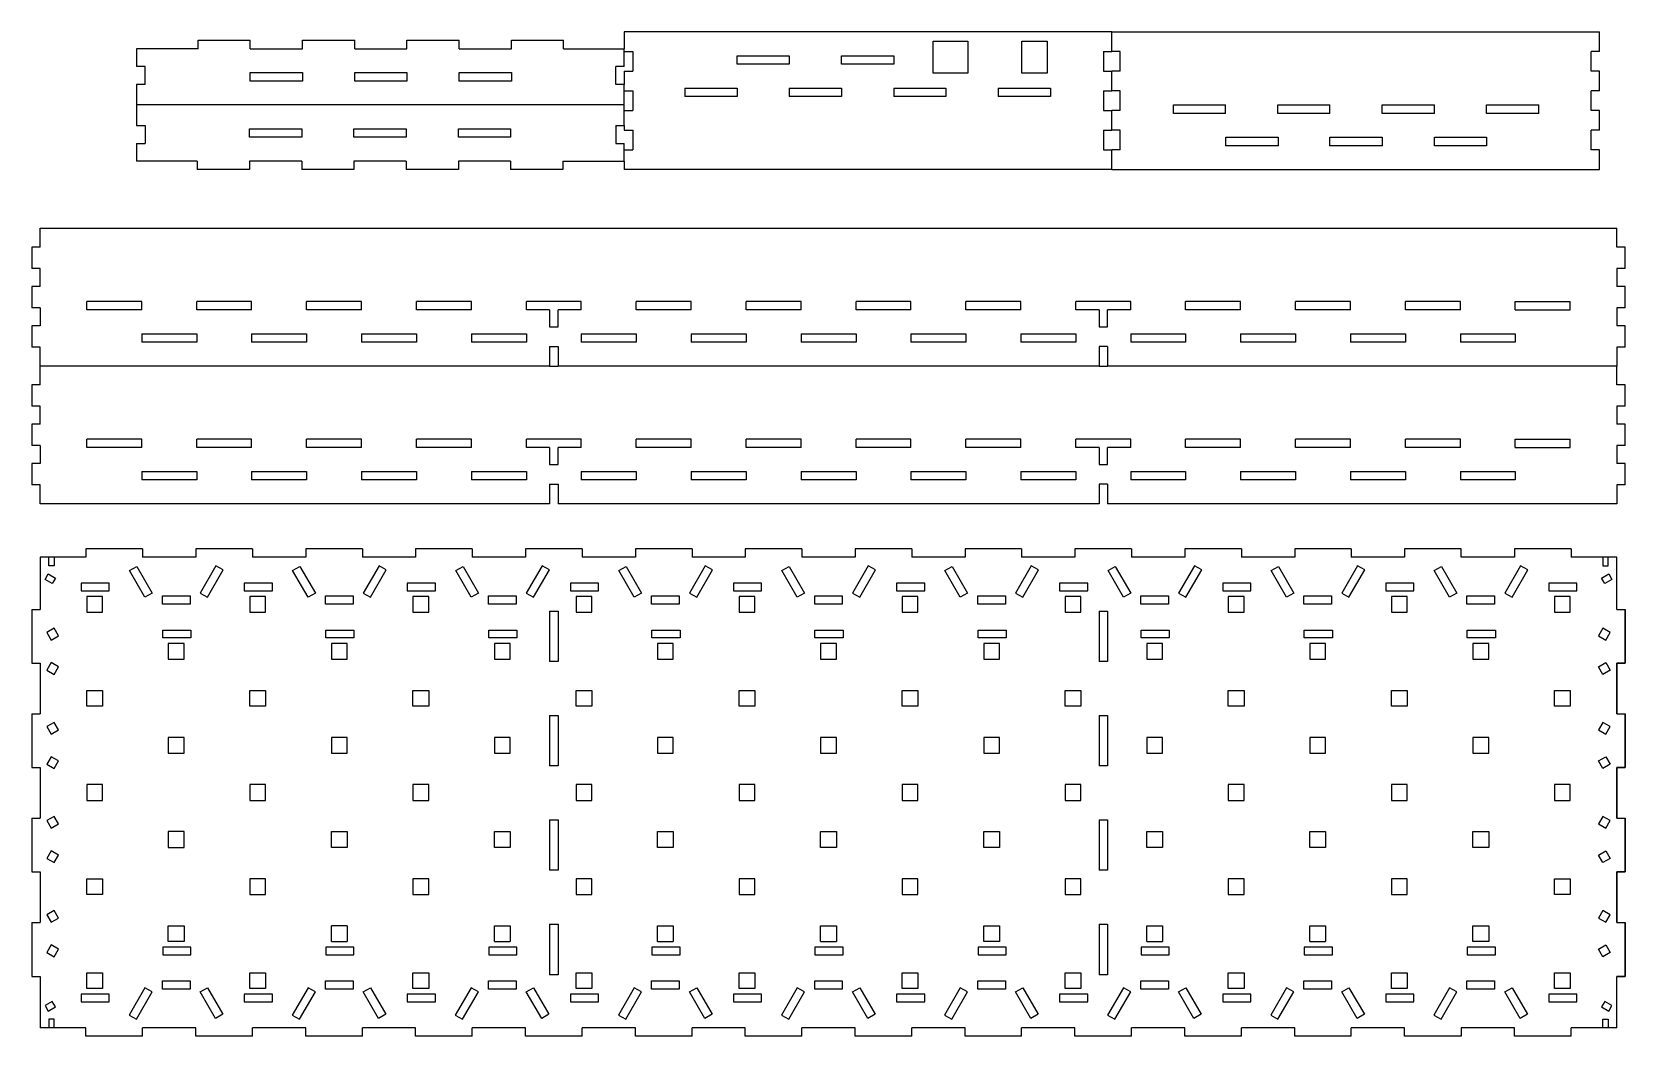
# Model space of a CAD drawing. Extents: x -308 to 258, y -154 to 204.
import ezdxf

# ---------------------------------------------------------------- set-up
doc = ezdxf.new("R2010")
doc.units = 0
doc.layers.get('0').update_dxf_attribs({"linetype": 'CONTINUOUS'})

msp = doc.modelspace()

# ---------------------------------------------------------------- linework, layer by layer
for p, q in [((-249.17, 197.59), (-249.17, 200.59)), ((-249.17, 200.59), (-230.61, 200.59)), ((-230.61, 197.59), (-230.61, 200.59)), ((-212.05, 200.59), (-193.49, 200.59)), ((-212.05, 197.59), (-212.05, 200.59)), ((-193.49, 197.59), (-193.49, 200.59)), ((-174.93, 200.59), (-156.37, 200.59)), ((-174.93, 197.59), (-174.93, 200.59)), ((-156.37, 197.59), (-156.37, 200.59)), ((-137.81, 197.59), (-137.81, 200.59)), ((-137.81, 200.59), (-119.25, 200.59)), ((-119.25, 197.59), (-119.25, 200.59)), ((75.63, 203.59), (-97.69, 203.59)), ((-97.69, 203.59), (-97.69, 197.59)), ((12.08, 200.29), (24.48, 200.29)), ((12.08, 188.89), (12.08, 200.29)), ((24.48, 200.29), (24.48, 188.89)), ((43.58, 200.29), (52.58, 200.29)), ((43.58, 188.89), (43.58, 200.29)), ((52.58, 200.29), (52.58, 188.89)), ((75.63, 196.59), (75.63, 203.59)), ((75.63, 203.59), (248.96, 203.59)), ((248.96, 196.59), (248.96, 203.59)), ((-271.01, 197.59), (-271.01, 191.29)), ((-249.17, 197.59), (-271.01, 197.59)), ((-230.61, 197.59), (-212.05, 197.59)), ((-193.49, 197.59), (-174.93, 197.59)), ((-156.37, 197.59), (-137.81, 197.59)), ((-119.25, 197.59), (-97.69, 197.59)), ((-97.69, 196.59), (-97.69, 197.59)), ((-97.69, 196.59), (-94.69, 196.59)), ((-97.69, 191.29), (-97.69, 196.59)), ((-94.69, 196.59), (-94.69, 189.59)), ((-57.57, 192.09), (-57.57, 195.09)), ((-57.57, 195.09), (-39.01, 195.09)), ((-39.01, 195.09), (-39.01, 192.09)), ((-20.45, 195.09), (-1.89, 195.09)), ((-20.45, 192.09), (-20.45, 195.09)), ((-1.89, 195.09), (-1.89, 192.09)), ((72.63, 196.59), (75.63, 196.59)), ((72.63, 196.59), (72.63, 189.59)), ((78.63, 196.59), (75.63, 196.59)), ((78.63, 189.59), (78.63, 196.59)), ((248.96, 196.59), (245.96, 196.59)), ((245.96, 189.59), (245.96, 196.59)), ((-268.01, 191.29), (-271.01, 191.29)), ((-268.01, 184.89), (-268.01, 191.29)), ((-230.61, 189.09), (-212.05, 189.09)), ((-230.61, 186.09), (-230.61, 189.09)), ((-212.05, 189.09), (-212.05, 186.09)), ((-193.49, 186.09), (-193.49, 189.09)), ((-193.49, 189.09), (-174.93, 189.09)), ((-174.93, 189.09), (-174.93, 186.09)), ((-156.37, 186.09), (-156.37, 189.09)), ((-156.37, 189.09), (-137.81, 189.09)), ((-137.81, 189.09), (-137.81, 186.09)), ((-97.69, 191.29), (-100.69, 191.29)), ((-100.69, 184.89), (-100.69, 191.29)), ((-97.69, 189.59), (-94.69, 189.59)), ((-97.69, 189.59), (-97.69, 184.89)), ((-39.01, 192.09), (-57.57, 192.09)), ((-1.89, 192.09), (-20.45, 192.09)), ((24.48, 188.89), (12.08, 188.89)), ((52.58, 188.89), (43.58, 188.89)), ((72.63, 189.59), (75.63, 189.59)), ((75.63, 182.59), (75.63, 189.59)), ((78.63, 189.59), (75.63, 189.59)), ((248.96, 189.59), (245.96, 189.59)), ((248.96, 182.59), (248.96, 189.59)), ((-268.01, 184.89), (-271.01, 184.89)), ((-271.01, 184.89), (-271.01, 177.59)), ((-212.05, 186.09), (-230.61, 186.09)), ((-174.93, 186.09), (-193.49, 186.09)), ((-137.81, 186.09), (-156.37, 186.09)), ((-97.69, 184.89), (-100.69, 184.89)), ((-97.69, 182.59), (-97.69, 184.89)), ((-97.69, 182.59), (-94.69, 182.59)), ((-97.69, 177.59), (-97.69, 182.59)), ((-94.69, 182.59), (-94.69, 175.59)), ((-76.13, 183.59), (-76.13, 180.59)), ((-76.13, 183.59), (-57.57, 183.59)), ((-57.57, 183.59), (-57.57, 180.59)), ((-39.01, 183.59), (-20.45, 183.59)), ((-39.01, 183.59), (-39.01, 180.59)), ((-20.45, 183.59), (-20.45, 180.59)), ((-1.89, 183.59), (-1.89, 180.59)), ((-1.89, 183.59), (16.67, 183.59)), ((16.67, 183.59), (16.67, 180.59)), ((35.23, 183.59), (35.23, 180.59)), ((35.23, 183.59), (53.79, 183.59)), ((53.79, 183.59), (53.79, 180.59)), ((72.63, 182.59), (75.63, 182.59)), ((72.63, 182.59), (72.63, 175.59)), ((78.63, 182.59), (75.63, 182.59)), ((78.63, 175.59), (78.63, 182.59)), ((248.96, 182.59), (245.96, 182.59)), ((245.96, 175.59), (245.96, 182.59)), ((-271.01, 177.59), (-271.01, 170.29)), ((-97.69, 177.59), (-271.01, 177.59)), ((-97.69, 175.59), (-97.69, 177.59)), ((-97.69, 175.59), (-94.69, 175.59)), ((-97.69, 170.29), (-97.69, 175.59)), ((-57.57, 180.59), (-76.13, 180.59)), ((-20.45, 180.59), (-39.01, 180.59)), ((16.67, 180.59), (-1.89, 180.59)), ((53.79, 180.59), (35.23, 180.59)), ((72.63, 175.59), (75.63, 175.59)), ((75.63, 168.59), (75.63, 175.59)), ((78.63, 175.59), (75.63, 175.59)), ((97.48, 174.59), (97.48, 177.59)), ((97.48, 177.59), (116.04, 177.59)), ((116.04, 174.59), (116.04, 177.59)), ((134.6, 177.59), (153.16, 177.59)), ((134.6, 174.59), (134.6, 177.59)), ((153.16, 174.59), (153.16, 177.59)), ((171.72, 177.59), (190.28, 177.59)), ((171.72, 174.59), (171.72, 177.59)), ((190.28, 174.59), (190.28, 177.59)), ((208.84, 174.59), (208.84, 177.59)), ((208.84, 177.59), (227.4, 177.59)), ((227.4, 174.59), (227.4, 177.59)), ((248.96, 175.59), (245.96, 175.59)), ((248.96, 168.59), (248.96, 175.59)), ((-271.01, 170.29), (-268.01, 170.29)), ((-268.01, 170.29), (-268.01, 163.89)), ((-100.69, 170.29), (-97.69, 170.29)), ((-100.69, 170.29), (-100.69, 163.89)), ((-97.69, 170.29), (-97.69, 168.59)), ((116.04, 174.59), (97.48, 174.59)), ((153.16, 174.59), (134.6, 174.59)), ((190.28, 174.59), (171.72, 174.59)), ((227.4, 174.59), (208.84, 174.59)), ((-230.89, 166.09), (-230.89, 169.09)), ((-230.89, 169.09), (-212.33, 169.09)), ((-212.33, 166.09), (-230.89, 166.09)), ((-212.33, 169.09), (-212.33, 166.09)), ((-193.77, 169.09), (-175.21, 169.09)), ((-193.77, 166.09), (-193.77, 169.09)), ((-175.21, 166.09), (-193.77, 166.09)), ((-175.21, 169.09), (-175.21, 166.09)), ((-156.65, 166.09), (-156.65, 169.09)), ((-156.65, 169.09), (-138.09, 169.09)), ((-138.09, 166.09), (-156.65, 166.09)), ((-138.09, 169.09), (-138.09, 166.09)), ((-97.69, 168.59), (-94.69, 168.59)), ((-94.69, 168.59), (-94.69, 161.59)), ((72.63, 168.59), (75.63, 168.59)), ((72.63, 168.59), (72.63, 161.59)), ((78.63, 168.59), (75.63, 168.59)), ((78.63, 161.59), (78.63, 168.59)), ((116.16, 163.09), (116.16, 166.09)), ((116.16, 166.09), (134.72, 166.09)), ((134.72, 166.09), (134.72, 163.09)), ((153.16, 163.09), (153.16, 166.09)), ((153.16, 166.09), (171.72, 166.09)), ((171.72, 166.09), (171.72, 163.09)), ((190.28, 163.09), (190.28, 166.09)), ((190.28, 166.09), (208.84, 166.09)), ((208.84, 166.09), (208.84, 163.09)), ((248.96, 168.59), (245.96, 168.59)), ((245.96, 161.59), (245.96, 168.59)), ((-271.01, 163.89), (-271.01, 157.59)), ((-271.01, 163.89), (-268.01, 163.89)), ((-100.69, 163.89), (-97.69, 163.89)), ((-97.69, 161.59), (-97.69, 163.89)), ((-97.69, 161.59), (-94.69, 161.59)), ((-97.69, 157.59), (-97.69, 161.59)), ((72.63, 161.59), (75.63, 161.59)), ((75.63, 154.59), (75.63, 161.59)), ((78.63, 161.59), (75.63, 161.59)), ((134.72, 163.09), (116.16, 163.09)), ((171.72, 163.09), (153.16, 163.09)), ((208.84, 163.09), (190.28, 163.09)), ((248.96, 161.59), (245.96, 161.59)), ((248.96, 154.59), (248.96, 161.59)), ((-249.45, 157.59), (-271.01, 157.59)), ((-249.45, 157.59), (-249.45, 154.59)), ((-230.89, 154.59), (-249.45, 154.59)), ((-230.89, 157.59), (-230.89, 154.59)), ((-212.33, 157.59), (-230.89, 157.59)), ((-212.33, 157.59), (-212.33, 154.59)), ((-193.77, 154.59), (-212.33, 154.59)), ((-193.77, 157.59), (-193.77, 154.59)), ((-175.21, 157.59), (-193.77, 157.59)), ((-175.21, 157.59), (-175.21, 154.59)), ((-156.65, 154.59), (-175.21, 154.59)), ((-156.65, 157.59), (-156.65, 154.59)), ((-138.09, 157.59), (-156.65, 157.59)), ((-138.09, 157.59), (-138.09, 154.59)), ((-119.53, 154.59), (-138.09, 154.59)), ((-119.53, 157.59), (-119.53, 154.59)), ((-119.53, 157.59), (-97.69, 157.59)), ((-97.69, 157.59), (-97.69, 154.59)), ((75.63, 154.59), (-97.69, 154.59)), ((75.63, 154.59), (248.96, 154.59)), ((-305.23, 127.04), (-305.23, 133.74)), ((-305.23, 133.74), (255.06, 133.74)), ((255.06, 127.04), (255.06, 133.74)), ((-305.23, 127.04), (-308.23, 127.04)), ((-308.23, 127.04), (-308.23, 119.44)), ((258.06, 127.04), (255.06, 127.04)), ((258.06, 119.44), (258.06, 127.04)), ((-305.23, 119.44), (-308.23, 119.44)), ((-305.23, 113.04), (-305.23, 119.44)), ((258.06, 119.44), (255.06, 119.44)), ((255.06, 119.44), (255.06, 113.04)), ((-305.23, 113.04), (-308.23, 113.04)), ((-308.23, 113.04), (-308.23, 105.44)), ((-269.18, 107.74), (-288.71, 107.74)), ((-288.71, 104.74), (-288.71, 107.74)), ((-269.18, 104.74), (-269.18, 107.74)), ((-249.65, 104.74), (-249.65, 107.74)), ((-230.12, 107.74), (-249.65, 107.74)), ((-230.12, 104.74), (-230.12, 107.74)), ((-191.07, 107.74), (-210.59, 107.74)), ((-210.59, 104.74), (-210.59, 107.74)), ((-191.07, 104.74), (-191.07, 107.74)), ((-152.01, 107.74), (-171.54, 107.74)), ((-171.54, 104.74), (-171.54, 107.74)), ((-152.01, 104.74), (-152.01, 107.74)), ((-112.95, 107.74), (-132.48, 107.74)), ((-132.48, 104.74), (-132.48, 107.74)), ((-112.95, 104.74), (-112.95, 107.74)), ((-73.9, 107.74), (-93.43, 107.74)), ((-93.43, 104.74), (-93.43, 107.74)), ((-73.9, 104.74), (-73.9, 107.74)), ((-54.37, 104.74), (-54.37, 107.74)), ((-34.84, 107.74), (-54.37, 107.74)), ((-34.84, 104.74), (-34.84, 107.74)), ((4.21, 107.74), (-15.31, 107.74)), ((-15.31, 104.74), (-15.31, 107.74)), ((4.21, 104.74), (4.21, 107.74)), ((43.27, 107.74), (23.74, 107.74)), ((23.74, 104.74), (23.74, 107.74)), ((43.27, 104.74), (43.27, 107.74)), ((62.8, 104.74), (62.8, 107.74)), ((82.33, 107.74), (62.8, 107.74)), ((82.33, 104.74), (82.33, 107.74)), ((101.85, 104.74), (101.85, 107.74)), ((121.38, 107.74), (101.85, 107.74)), ((121.38, 104.74), (121.38, 107.74)), ((160.44, 107.74), (140.91, 107.74)), ((140.91, 104.74), (140.91, 107.74)), ((160.44, 104.74), (160.44, 107.74)), ((199.49, 107.74), (179.97, 107.74)), ((179.97, 104.74), (179.97, 107.74)), ((199.49, 104.74), (199.49, 107.74)), ((219.02, 104.74), (219.02, 107.74)), ((219.02, 107.74), (236.5, 107.74)), ((236.5, 107.74), (238.55, 107.74)), ((238.55, 104.74), (238.55, 107.74)), ((258.06, 113.04), (255.06, 113.04)), ((258.06, 105.44), (258.06, 113.04)), ((-305.23, 105.44), (-308.23, 105.44)), ((-305.23, 105.44), (-305.23, 99.04)), ((-269.18, 104.74), (-288.71, 104.74)), ((-230.12, 104.74), (-249.65, 104.74)), ((-191.07, 104.74), (-210.59, 104.74)), ((-152.01, 104.74), (-171.54, 104.74)), ((-124.22, 104.74), (-132.48, 104.74)), ((-124.22, 104.74), (-124.22, 98.74)), ((-112.95, 104.74), (-121.22, 104.74)), ((-121.22, 98.74), (-121.22, 104.74)), ((-73.9, 104.74), (-93.43, 104.74)), ((-34.84, 104.74), (-54.37, 104.74)), ((4.21, 104.74), (-15.31, 104.74)), ((43.27, 104.74), (23.74, 104.74)), ((71.06, 104.74), (62.8, 104.74)), ((71.06, 104.74), (71.06, 98.74)), ((82.33, 104.74), (74.06, 104.74)), ((74.06, 98.74), (74.06, 104.74)), ((121.38, 104.74), (101.85, 104.74)), ((160.44, 104.74), (140.91, 104.74)), ((199.49, 104.74), (179.97, 104.74)), ((219.02, 104.74), (238.55, 104.74)), ((258.06, 105.44), (255.06, 105.44)), ((255.06, 105.44), (255.06, 99.04)), ((-305.23, 99.04), (-308.23, 99.04)), ((-308.23, 99.04), (-308.23, 91.44)), ((-124.22, 98.74), (-121.22, 98.74)), ((71.06, 98.74), (74.06, 98.74)), ((258.06, 99.04), (255.06, 99.04)), ((258.06, 91.44), (258.06, 99.04)), ((-305.23, 91.44), (-308.23, 91.44)), ((-305.23, 84.74), (-305.23, 91.44)), ((-269.12, 96.24), (-249.59, 96.24)), ((-269.12, 96.24), (-269.12, 93.24)), ((-249.59, 93.24), (-269.12, 93.24)), ((-249.59, 96.24), (-249.59, 93.24)), ((-230.12, 96.24), (-230.12, 93.24)), ((-230.12, 96.24), (-210.59, 96.24)), ((-210.59, 93.24), (-230.12, 93.24)), ((-210.59, 96.24), (-210.59, 93.24)), ((-191.07, 96.24), (-191.07, 93.24)), ((-191.07, 96.24), (-171.54, 96.24)), ((-171.54, 93.24), (-191.07, 93.24)), ((-171.54, 96.24), (-171.54, 93.24)), ((-152.01, 96.24), (-152.01, 93.24)), ((-152.01, 96.24), (-132.48, 96.24)), ((-132.48, 93.24), (-152.01, 93.24)), ((-132.48, 96.24), (-132.48, 93.24)), ((-124.22, 91.74), (-124.22, 84.74)), ((-124.22, 91.74), (-121.22, 91.74)), ((-121.22, 91.74), (-121.22, 84.74)), ((-112.95, 96.24), (-112.95, 93.24)), ((-112.95, 96.24), (-93.43, 96.24)), ((-93.43, 93.24), (-112.95, 93.24)), ((-93.43, 96.24), (-93.43, 93.24)), ((-73.9, 96.24), (-54.37, 96.24)), ((-73.9, 96.24), (-73.9, 93.24)), ((-54.37, 93.24), (-73.9, 93.24)), ((-54.37, 96.24), (-54.37, 93.24)), ((-34.84, 96.24), (-34.84, 93.24)), ((-34.84, 96.24), (-15.31, 96.24)), ((-15.31, 93.24), (-34.84, 93.24)), ((-15.31, 96.24), (-15.31, 93.24)), ((4.21, 96.24), (23.74, 96.24)), ((4.21, 96.24), (4.21, 93.24)), ((23.74, 93.24), (4.21, 93.24)), ((23.74, 96.24), (23.74, 93.24)), ((43.27, 96.24), (43.27, 93.24)), ((43.27, 96.24), (62.8, 96.24)), ((62.8, 93.24), (43.27, 93.24)), ((62.8, 96.24), (62.8, 93.24)), ((71.06, 91.74), (71.06, 84.74)), ((74.06, 91.74), (71.06, 91.74)), ((74.06, 91.74), (74.06, 84.74)), ((82.33, 96.24), (82.33, 93.24)), ((82.33, 96.24), (101.85, 96.24)), ((101.85, 93.24), (82.33, 93.24)), ((101.85, 96.24), (101.85, 93.24)), ((121.38, 96.24), (140.91, 96.24)), ((121.38, 96.24), (121.38, 93.24)), ((140.91, 93.24), (121.38, 93.24)), ((140.91, 96.24), (140.91, 93.24)), ((160.44, 96.24), (160.44, 93.24)), ((160.44, 96.24), (179.97, 96.24)), ((179.97, 93.24), (160.44, 93.24)), ((179.97, 96.24), (179.97, 93.24)), ((199.49, 96.24), (199.49, 93.24)), ((199.49, 96.24), (219.02, 96.24)), ((219.02, 93.24), (199.49, 93.24)), ((219.02, 96.24), (219.02, 93.24)), ((258.06, 91.44), (255.06, 91.44)), ((255.06, 91.44), (255.06, 84.74)), ((-124.22, 84.74), (-305.23, 84.74)), ((-305.23, 78.04), (-305.23, 84.74)), ((-124.22, 84.74), (-121.22, 84.74)), ((71.06, 84.74), (-121.22, 84.74)), ((71.06, 84.74), (74.06, 84.74)), ((255.06, 84.74), (74.06, 84.74)), ((255.06, 78.04), (255.06, 84.74)), ((-305.23, 78.04), (-308.23, 78.04)), ((-308.23, 78.04), (-308.23, 70.44)), ((258.06, 78.04), (255.06, 78.04)), ((258.06, 70.44), (258.06, 78.04)), ((-305.23, 70.44), (-308.23, 70.44)), ((-305.23, 64.04), (-305.23, 70.44)), ((258.06, 70.44), (255.06, 70.44)), ((255.06, 70.44), (255.06, 64.04)), ((-305.23, 64.04), (-308.23, 64.04)), ((-308.23, 64.04), (-308.23, 56.44)), ((258.06, 64.04), (255.06, 64.04)), ((258.06, 56.44), (258.06, 64.04)), ((-269.18, 58.74), (-288.71, 58.74)), ((-288.71, 55.74), (-288.71, 58.74)), ((-269.18, 55.74), (-269.18, 58.74)), ((-249.65, 55.74), (-249.65, 58.74)), ((-230.12, 58.74), (-249.65, 58.74)), ((-230.12, 55.74), (-230.12, 58.74)), ((-191.07, 58.74), (-210.59, 58.74)), ((-210.59, 55.74), (-210.59, 58.74)), ((-191.07, 55.74), (-191.07, 58.74)), ((-152.01, 58.74), (-171.54, 58.74)), ((-171.54, 55.74), (-171.54, 58.74)), ((-152.01, 55.74), (-152.01, 58.74)), ((-112.95, 58.74), (-132.48, 58.74)), ((-132.48, 55.74), (-132.48, 58.74)), ((-112.95, 55.74), (-112.95, 58.74)), ((-73.9, 58.74), (-93.43, 58.74)), ((-93.43, 55.74), (-93.43, 58.74)), ((-73.9, 55.74), (-73.9, 58.74)), ((-54.37, 55.74), (-54.37, 58.74)), ((-34.84, 58.74), (-54.37, 58.74)), ((-34.84, 55.74), (-34.84, 58.74)), ((4.21, 58.74), (-15.31, 58.74)), ((-15.31, 55.74), (-15.31, 58.74)), ((4.21, 55.74), (4.21, 58.74)), ((43.27, 58.74), (23.74, 58.74)), ((23.74, 55.74), (23.74, 58.74)), ((43.27, 55.74), (43.27, 58.74)), ((62.8, 55.74), (62.8, 58.74)), ((82.33, 58.74), (62.8, 58.74)), ((82.33, 55.74), (82.33, 58.74)), ((101.85, 55.74), (101.85, 58.74)), ((121.38, 58.74), (101.85, 58.74)), ((121.38, 55.74), (121.38, 58.74)), ((160.44, 58.74), (140.91, 58.74)), ((140.91, 55.74), (140.91, 58.74)), ((160.44, 55.74), (160.44, 58.74)), ((199.49, 58.74), (179.97, 58.74)), ((179.97, 55.74), (179.97, 58.74)), ((199.49, 55.74), (199.49, 58.74)), ((219.02, 55.74), (219.02, 58.74)), ((219.02, 58.74), (236.5, 58.74)), ((236.5, 58.74), (238.55, 58.74)), ((238.55, 55.74), (238.55, 58.74)), ((-305.23, 56.44), (-308.23, 56.44)), ((-305.23, 56.44), (-305.23, 50.04)), ((-269.18, 55.74), (-288.71, 55.74)), ((-230.12, 55.74), (-249.65, 55.74)), ((-191.07, 55.74), (-210.59, 55.74)), ((-152.01, 55.74), (-171.54, 55.74)), ((-124.22, 55.74), (-132.48, 55.74)), ((-124.22, 55.74), (-124.22, 49.74)), ((-112.95, 55.74), (-121.22, 55.74)), ((-121.22, 49.74), (-121.22, 55.74)), ((-73.9, 55.74), (-93.43, 55.74)), ((-34.84, 55.74), (-54.37, 55.74)), ((4.21, 55.74), (-15.31, 55.74)), ((43.27, 55.74), (23.74, 55.74)), ((71.06, 55.74), (62.8, 55.74)), ((71.06, 55.74), (71.06, 49.74)), ((82.33, 55.74), (74.06, 55.74)), ((74.06, 49.74), (74.06, 55.74)), ((121.38, 55.74), (101.85, 55.74)), ((160.44, 55.74), (140.91, 55.74)), ((199.49, 55.74), (179.97, 55.74)), ((219.02, 55.74), (238.55, 55.74)), ((258.06, 56.44), (255.06, 56.44)), ((255.06, 56.44), (255.06, 50.04)), ((-305.23, 50.04), (-308.23, 50.04)), ((-308.23, 50.04), (-308.23, 42.44)), ((-269.12, 47.24), (-249.59, 47.24)), ((-269.12, 47.24), (-269.12, 44.24)), ((-249.59, 47.24), (-249.59, 44.24)), ((-230.12, 47.24), (-230.12, 44.24)), ((-230.12, 47.24), (-210.59, 47.24)), ((-210.59, 47.24), (-210.59, 44.24)), ((-191.07, 47.24), (-191.07, 44.24)), ((-191.07, 47.24), (-171.54, 47.24)), ((-171.54, 47.24), (-171.54, 44.24)), ((-152.01, 47.24), (-152.01, 44.24)), ((-152.01, 47.24), (-132.48, 47.24)), ((-132.48, 47.24), (-132.48, 44.24)), ((-124.22, 49.74), (-121.22, 49.74)), ((-112.95, 47.24), (-112.95, 44.24)), ((-112.95, 47.24), (-93.43, 47.24)), ((-93.43, 47.24), (-93.43, 44.24)), ((-73.9, 47.24), (-54.37, 47.24)), ((-73.9, 47.24), (-73.9, 44.24)), ((-54.37, 47.24), (-54.37, 44.24)), ((-34.84, 47.24), (-34.84, 44.24)), ((-34.84, 47.24), (-15.31, 47.24)), ((-15.31, 47.24), (-15.31, 44.24)), ((4.21, 47.24), (23.74, 47.24)), ((4.21, 47.24), (4.21, 44.24)), ((23.74, 47.24), (23.74, 44.24)), ((43.27, 47.24), (43.27, 44.24)), ((43.27, 47.24), (62.8, 47.24)), ((62.8, 47.24), (62.8, 44.24)), ((71.06, 49.74), (74.06, 49.74)), ((82.33, 47.24), (82.33, 44.24)), ((82.33, 47.24), (101.85, 47.24)), ((101.85, 47.24), (101.85, 44.24)), ((121.38, 47.24), (140.91, 47.24)), ((121.38, 47.24), (121.38, 44.24)), ((140.91, 47.24), (140.91, 44.24)), ((160.44, 47.24), (160.44, 44.24)), ((160.44, 47.24), (179.97, 47.24)), ((179.97, 47.24), (179.97, 44.24)), ((199.49, 47.24), (199.49, 44.24)), ((199.49, 47.24), (219.02, 47.24)), ((219.02, 47.24), (219.02, 44.24)), ((258.06, 50.04), (255.06, 50.04)), ((258.06, 42.44), (258.06, 50.04)), ((-305.23, 42.44), (-308.23, 42.44)), ((-305.23, 35.74), (-305.23, 42.44)), ((-249.59, 44.24), (-269.12, 44.24)), ((-210.59, 44.24), (-230.12, 44.24)), ((-171.54, 44.24), (-191.07, 44.24)), ((-132.48, 44.24), (-152.01, 44.24)), ((-124.22, 42.74), (-124.22, 35.74)), ((-124.22, 42.74), (-121.22, 42.74)), ((-121.22, 42.74), (-121.22, 35.74)), ((-93.43, 44.24), (-112.95, 44.24)), ((-54.37, 44.24), (-73.9, 44.24)), ((-15.31, 44.24), (-34.84, 44.24)), ((23.74, 44.24), (4.21, 44.24)), ((62.8, 44.24), (43.27, 44.24)), ((71.06, 42.74), (71.06, 35.74)), ((74.06, 42.74), (71.06, 42.74)), ((74.06, 42.74), (74.06, 35.74)), ((101.85, 44.24), (82.33, 44.24)), ((140.91, 44.24), (121.38, 44.24)), ((179.97, 44.24), (160.44, 44.24)), ((219.02, 44.24), (199.49, 44.24)), ((258.06, 42.44), (255.06, 42.44)), ((255.06, 42.44), (255.06, 35.74)), ((-124.22, 35.74), (-305.23, 35.74)), ((71.06, 35.74), (-121.22, 35.74)), ((255.06, 35.74), (74.06, 35.74)), ((-289.01, 19.74), (-289.01, 16.74)), ((-288.71, 19.74), (-289.01, 19.74)), ((-269.18, 19.74), (-288.71, 19.74)), ((-268.88, 19.74), (-269.18, 19.74)), ((-268.88, 19.74), (-268.88, 16.74)), ((-249.65, 19.74), (-249.95, 19.74)), ((-249.95, 19.74), (-249.95, 16.74)), ((-230.12, 19.74), (-249.65, 19.74)), ((-229.82, 19.74), (-230.12, 19.74)), ((-229.82, 19.74), (-229.82, 16.74)), ((-210.59, 19.74), (-210.89, 19.74)), ((-210.89, 19.74), (-210.89, 16.74)), ((-191.07, 19.74), (-210.59, 19.74)), ((-190.77, 19.74), (-191.07, 19.74)), ((-190.77, 19.74), (-190.77, 16.74)), ((-171.84, 19.74), (-171.84, 16.74)), ((-171.54, 19.74), (-171.84, 19.74)), ((-152.01, 19.74), (-171.54, 19.74)), ((-151.71, 19.74), (-152.01, 19.74)), ((-151.71, 19.74), (-151.71, 16.74)), ((-132.48, 19.74), (-132.78, 19.74)), ((-132.78, 19.74), (-132.78, 16.74)), ((-112.95, 19.74), (-132.48, 19.74)), ((-112.65, 19.74), (-112.95, 19.74)), ((-112.65, 19.74), (-112.65, 16.74)), ((-93.43, 19.74), (-93.73, 19.74)), ((-93.73, 19.74), (-93.73, 16.74)), ((-73.9, 19.74), (-93.43, 19.74)), ((-73.6, 19.74), (-73.9, 19.74)), ((-73.6, 19.74), (-73.6, 16.74)), ((-54.37, 19.74), (-54.67, 19.74)), ((-54.67, 19.74), (-54.67, 16.74)), ((-34.84, 19.74), (-54.37, 19.74)), ((-34.54, 19.74), (-34.84, 19.74)), ((-34.54, 19.74), (-34.54, 16.74)), ((-15.61, 19.74), (-15.61, 16.74)), ((-15.31, 19.74), (-15.61, 19.74)), ((4.21, 19.74), (-15.31, 19.74)), ((4.51, 19.74), (4.21, 19.74)), ((4.51, 19.74), (4.51, 16.74)), ((23.44, 19.74), (23.44, 16.74)), ((23.74, 19.74), (23.44, 19.74)), ((43.27, 19.74), (23.74, 19.74)), ((43.57, 19.74), (43.27, 19.74)), ((43.57, 19.74), (43.57, 16.74)), ((62.5, 19.74), (62.5, 16.74)), ((62.8, 19.74), (62.5, 19.74)), ((82.33, 19.74), (62.8, 19.74)), ((82.63, 19.74), (82.33, 19.74)), ((82.63, 19.74), (82.63, 16.74)), ((101.85, 19.74), (101.55, 19.74)), ((101.55, 19.74), (101.55, 16.74)), ((121.38, 19.74), (101.85, 19.74)), ((121.68, 19.74), (121.38, 19.74)), ((121.68, 19.74), (121.68, 16.74)), ((140.91, 19.74), (140.61, 19.74)), ((140.61, 19.74), (140.61, 16.74)), ((160.44, 19.74), (140.91, 19.74)), ((160.74, 19.74), (160.44, 19.74)), ((160.74, 19.74), (160.74, 16.74)), ((179.97, 19.74), (179.67, 19.74)), ((179.67, 19.74), (179.67, 16.74)), ((199.49, 19.74), (179.97, 19.74)), ((199.79, 19.74), (199.49, 19.74)), ((199.79, 16.74), (199.79, 19.74)), ((219.02, 19.74), (218.72, 19.74)), ((218.72, 19.74), (218.72, 16.74)), ((238.55, 19.74), (219.02, 19.74)), ((238.85, 19.74), (238.55, 19.74)), ((238.85, 19.74), (238.85, 16.74)), ((-305.23, 16.74), (-305.23, -1.8)), ((-302.25, 16.74), (-305.23, 16.74)), ((-302.25, 13.74), (-302.25, 16.74)), ((-300.26, 16.74), (-302.25, 16.74)), ((-300.26, 13.74), (-302.25, 13.74)), ((-300.26, 16.74), (-300.26, 13.74)), ((-296.69, 16.74), (-300.26, 16.74)), ((-294.7, 16.74), (-296.69, 16.74)), ((-291.72, 16.74), (-294.7, 16.74)), ((-289.01, 16.74), (-291.72, 16.74)), ((-273.5, 11.98), (-270.91, 13.48)), ((-268.04, 2.52), (-273.5, 11.98)), ((-270.91, 13.48), (-265.44, 4.02)), ((-257.64, 16.74), (-268.88, 16.74)), ((-255.65, 16.74), (-257.64, 16.74)), ((-252.67, 16.74), (-255.65, 16.74)), ((-249.95, 16.74), (-252.67, 16.74)), ((-242.81, 13.74), (-248.42, 4.02)), ((-245.82, 2.52), (-240.21, 12.24)), ((-240.21, 12.24), (-242.81, 13.74)), ((-218.58, 16.74), (-229.82, 16.74)), ((-216.59, 16.74), (-218.58, 16.74)), ((-213.61, 16.74), (-216.59, 16.74)), ((-215.54, 11.98), (-212.94, 13.48)), ((-210.08, 2.52), (-215.54, 11.98)), ((-210.89, 16.74), (-213.61, 16.74)), ((-212.94, 13.48), (-207.48, 4.02)), ((-179.52, 16.74), (-190.77, 16.74)), ((-184.85, 13.74), (-190.46, 4.02)), ((-187.86, 2.52), (-182.25, 12.24)), ((-182.25, 12.24), (-184.85, 13.74)), ((-177.54, 16.74), (-179.52, 16.74)), ((-174.55, 16.74), (-177.54, 16.74)), ((-171.84, 16.74), (-174.55, 16.74)), ((-157.58, 11.98), (-154.98, 13.48)), ((-152.12, 2.52), (-157.58, 11.98)), ((-154.98, 13.48), (-149.52, 4.02)), ((-140.47, 16.74), (-151.71, 16.74)), ((-138.48, 16.74), (-140.47, 16.74)), ((-135.5, 16.74), (-138.48, 16.74)), ((-132.78, 16.74), (-135.5, 16.74)), ((-126.88, 13.74), (-132.5, 4.02)), ((-129.9, 2.52), (-124.29, 12.24)), ((-124.29, 12.24), (-126.88, 13.74)), ((-101.41, 16.74), (-112.65, 16.74)), ((-99.42, 16.74), (-101.41, 16.74)), ((-99.62, 11.98), (-97.02, 13.48)), ((-94.16, 2.52), (-99.62, 11.98)), ((-96.44, 16.74), (-99.42, 16.74)), ((-97.02, 13.48), (-91.56, 4.02)), ((-93.73, 16.74), (-96.44, 16.74)), ((-68.92, 13.74), (-74.54, 4.02)), ((-62.36, 16.74), (-73.6, 16.74)), ((-71.94, 2.52), (-66.32, 12.24)), ((-66.32, 12.24), (-68.92, 13.74)), ((-60.37, 16.74), (-62.36, 16.74)), ((-57.39, 16.74), (-60.37, 16.74)), ((-54.67, 16.74), (-57.39, 16.74)), ((-41.66, 11.98), (-39.06, 13.48)), ((-36.19, 2.52), (-41.66, 11.98)), ((-39.06, 13.48), (-33.6, 4.02)), ((-23.3, 16.74), (-34.54, 16.74)), ((-21.31, 16.74), (-23.3, 16.74)), ((-18.33, 16.74), (-21.31, 16.74)), ((-15.61, 16.74), (-18.33, 16.74)), ((-10.96, 13.74), (-16.58, 4.02)), ((-13.98, 2.52), (-8.36, 12.24)), ((-8.36, 12.24), (-10.96, 13.74)), ((15.76, 16.74), (4.51, 16.74)), ((17.74, 16.74), (15.76, 16.74)), ((16.3, 11.98), (18.9, 13.48)), ((21.77, 2.52), (16.3, 11.98)), ((20.73, 16.74), (17.74, 16.74)), ((18.9, 13.48), (24.36, 4.02)), ((23.44, 16.74), (20.73, 16.74)), ((47, 13.74), (41.39, 4.02)), ((54.81, 16.74), (43.57, 16.74)), ((43.98, 2.52), (49.6, 12.24)), ((49.6, 12.24), (47, 13.74)), ((56.8, 16.74), (54.81, 16.74)), ((59.78, 16.74), (56.8, 16.74)), ((62.5, 16.74), (59.78, 16.74)), ((74.26, 11.98), (76.86, 13.48)), ((79.73, 2.52), (74.26, 11.98)), ((76.86, 13.48), (82.33, 4.02)), ((93.87, 16.74), (82.63, 16.74)), ((95.86, 16.74), (93.87, 16.74)), ((98.84, 16.74), (95.86, 16.74)), ((101.55, 16.74), (98.84, 16.74)), ((104.96, 13.74), (99.35, 4.02)), ((101.95, 2.52), (107.56, 12.24)), ((107.56, 12.24), (104.96, 13.74)), ((132.92, 16.74), (121.68, 16.74)), ((132.23, 11.98), (134.82, 13.48)), ((137.69, 2.52), (132.23, 11.98)), ((134.91, 16.74), (132.92, 16.74)), ((134.82, 13.48), (140.29, 4.02)), ((137.89, 16.74), (134.91, 16.74)), ((140.61, 16.74), (137.89, 16.74)), ((162.92, 13.74), (157.31, 4.02)), ((159.91, 2.52), (165.52, 12.24)), ((171.98, 16.74), (160.74, 16.74)), ((165.52, 12.24), (162.92, 13.74)), ((173.97, 16.74), (171.98, 16.74)), ((176.95, 16.74), (173.97, 16.74)), ((179.67, 16.74), (176.95, 16.74)), ((190.19, 11.98), (192.79, 13.48)), ((195.65, 2.52), (190.19, 11.98)), ((192.79, 13.48), (198.25, 4.02)), ((211.04, 16.74), (199.79, 16.74)), ((213.02, 16.74), (211.04, 16.74)), ((216.01, 16.74), (213.02, 16.74)), ((220.88, 13.74), (215.27, 4.02)), ((218.72, 16.74), (216.01, 16.74)), ((217.87, 2.52), (223.48, 12.24)), ((223.48, 12.24), (220.88, 13.74)), ((250.09, 16.74), (238.85, 16.74)), ((250.09, 16.74), (250.09, 13.74)), ((252.08, 16.74), (250.09, 16.74)), ((250.09, 13.74), (252.08, 13.74)), ((252.08, 13.74), (252.08, 16.74)), ((255.06, 16.74), (252.08, 16.74)), ((255.06, -1.8), (255.06, 16.74)), ((-303.54, 8.86), (-302.42, 10.81)), ((-300.98, 7.38), (-303.54, 8.86)), ((-302.42, 10.81), (-299.85, 9.33)), ((-299.85, 9.33), (-300.98, 7.38)), ((-280.71, 7.53), (-290.71, 7.53)), ((-290.71, 7.53), (-290.71, 4.81)), ((-280.71, 4.81), (-280.71, 7.53)), ((-222.75, 7.53), (-232.75, 7.53)), ((-232.75, 7.53), (-232.75, 4.81)), ((-222.75, 4.81), (-222.75, 7.53)), ((-174.79, 7.53), (-174.79, 4.81)), ((-164.79, 7.53), (-174.79, 7.53)), ((-164.79, 4.81), (-164.79, 7.53)), ((-116.83, 7.53), (-116.83, 4.81)), ((-106.83, 7.53), (-116.83, 7.53)), ((-106.83, 4.81), (-106.83, 7.53)), ((-58.87, 7.53), (-58.87, 4.81)), ((-48.87, 7.53), (-58.87, 7.53)), ((-48.87, 4.81), (-48.87, 7.53)), ((9.1, 7.53), (-0.9, 7.53)), ((-0.9, 7.53), (-0.9, 4.81)), ((9.1, 4.81), (9.1, 7.53)), ((57.06, 7.53), (57.06, 4.81)), ((67.06, 7.53), (57.06, 7.53)), ((67.06, 4.81), (67.06, 7.53)), ((115.02, 7.53), (115.02, 4.81)), ((125.02, 7.53), (115.02, 7.53)), ((125.02, 4.81), (125.02, 7.53)), ((172.98, 7.53), (172.98, 4.81)), ((182.98, 7.53), (172.98, 7.53)), ((182.98, 4.81), (182.98, 7.53)), ((230.94, 7.53), (230.94, 4.81)), ((240.94, 7.53), (230.94, 7.53)), ((240.94, 4.81), (240.94, 7.53)), ((249.68, 9.33), (252.24, 10.81)), ((250.81, 7.38), (249.68, 9.33)), ((253.37, 8.86), (250.81, 7.38)), ((252.24, 10.81), (253.37, 8.86)), ((-290.71, 4.81), (-280.71, 4.81)), ((-288.71, 2.81), (-288.71, -2.79)), ((-283.11, 2.81), (-288.71, 2.81)), ((-283.11, -2.79), (-283.11, 2.81)), ((-265.44, 4.02), (-268.04, 2.52)), ((-261.85, 3.01), (-252.02, 3.01)), ((-261.85, 0.01), (-261.85, 3.01)), ((-252.02, 0.01), (-261.85, 0.01)), ((-252.02, 3.01), (-252.02, 0.01)), ((-248.42, 4.02), (-245.82, 2.52)), ((-232.75, 4.81), (-222.75, 4.81)), ((-230.75, 2.81), (-230.75, -2.79)), ((-225.15, 2.81), (-230.75, 2.81)), ((-225.15, -2.79), (-225.15, 2.81)), ((-207.48, 4.02), (-210.08, 2.52)), ((-203.89, 0.01), (-203.89, 3.01)), ((-203.89, 3.01), (-194.06, 3.01)), ((-194.06, 0.01), (-203.89, 0.01)), ((-194.06, 3.01), (-194.06, 0.01)), ((-190.46, 4.02), (-187.86, 2.52)), ((-174.79, 4.81), (-164.79, 4.81)), ((-167.19, 2.81), (-172.79, 2.81)), ((-172.79, 2.81), (-172.79, -2.79)), ((-167.19, -2.79), (-167.19, 2.81)), ((-149.52, 4.02), (-152.12, 2.52)), ((-145.92, 0.01), (-145.92, 3.01)), ((-145.92, 3.01), (-136.09, 3.01)), ((-136.09, 0.01), (-145.92, 0.01)), ((-136.09, 3.01), (-136.09, 0.01)), ((-132.5, 4.02), (-129.9, 2.52)), ((-116.83, 4.81), (-106.83, 4.81)), ((-114.83, 2.81), (-114.83, -2.79)), ((-109.23, 2.81), (-114.83, 2.81)), ((-109.23, -2.79), (-109.23, 2.81)), ((-91.56, 4.02), (-94.16, 2.52)), ((-87.96, 0.01), (-87.96, 3.01)), ((-87.96, 3.01), (-78.13, 3.01)), ((-78.13, 0.01), (-87.96, 0.01)), ((-78.13, 3.01), (-78.13, 0.01)), ((-74.54, 4.02), (-71.94, 2.52)), ((-58.87, 4.81), (-48.87, 4.81)), ((-51.27, 2.81), (-56.87, 2.81)), ((-56.87, 2.81), (-56.87, -2.79)), ((-51.27, -2.79), (-51.27, 2.81)), ((-33.6, 4.02), (-36.19, 2.52)), ((-30, 3.01), (-20.17, 3.01)), ((-30, 0.01), (-30, 3.01)), ((-20.17, 0.01), (-30, 0.01)), ((-20.17, 3.01), (-20.17, 0.01)), ((-16.58, 4.02), (-13.98, 2.52)), ((-0.9, 4.81), (9.1, 4.81)), ((6.7, 2.81), (1.1, 2.81)), ((1.1, 2.81), (1.1, -2.79)), ((6.7, -2.79), (6.7, 2.81)), ((24.36, 4.02), (21.77, 2.52)), ((27.96, 3.01), (37.79, 3.01)), ((27.96, 0.01), (27.96, 3.01)), ((37.79, 0.01), (27.96, 0.01)), ((37.79, 3.01), (37.79, 0.01)), ((41.39, 4.02), (43.98, 2.52)), ((57.06, 4.81), (67.06, 4.81)), ((64.66, 2.81), (59.06, 2.81)), ((59.06, 2.81), (59.06, -2.79)), ((64.66, -2.79), (64.66, 2.81)), ((82.33, 4.02), (79.73, 2.52)), ((85.92, 3.01), (95.75, 3.01)), ((85.92, 0.01), (85.92, 3.01)), ((95.75, 0.01), (85.92, 0.01)), ((95.75, 3.01), (95.75, 0.01)), ((99.35, 4.02), (101.95, 2.52)), ((115.02, 4.81), (125.02, 4.81)), ((122.62, 2.81), (117.02, 2.81)), ((117.02, 2.81), (117.02, -2.79)), ((122.62, -2.79), (122.62, 2.81)), ((140.29, 4.02), (137.69, 2.52)), ((143.88, 3.01), (153.71, 3.01)), ((143.88, 0.01), (143.88, 3.01)), ((153.71, 0.01), (143.88, 0.01)), ((153.71, 3.01), (153.71, 0.01)), ((157.31, 4.02), (159.91, 2.52)), ((172.98, 4.81), (182.98, 4.81)), ((180.58, 2.81), (174.98, 2.81)), ((174.98, 2.81), (174.98, -2.79)), ((180.58, -2.79), (180.58, 2.81)), ((198.25, 4.02), (195.65, 2.52)), ((201.85, 3.01), (211.68, 3.01)), ((201.85, 0.01), (201.85, 3.01)), ((211.68, 0.01), (201.85, 0.01)), ((211.68, 3.01), (211.68, 0.01)), ((215.27, 4.02), (217.87, 2.52)), ((230.94, 4.81), (240.94, 4.81)), ((238.54, 2.81), (232.94, 2.81)), ((232.94, 2.81), (232.94, -2.79)), ((238.54, -2.79), (238.54, 2.81)), ((-308.23, -1.8), (-305.23, -1.8)), ((-308.23, -1.8), (-308.23, -20.96)), ((-288.71, -2.79), (-283.11, -2.79)), ((-230.75, -2.79), (-225.15, -2.79)), ((-172.79, -2.79), (-167.19, -2.79)), ((-124.22, -2.4), (-124.22, -20.36)), ((-124.22, -2.4), (-121.22, -2.4)), ((-121.22, -2.4), (-121.22, -20.36)), ((-114.83, -2.79), (-109.23, -2.79)), ((-56.87, -2.79), (-51.27, -2.79)), ((1.1, -2.79), (6.7, -2.79)), ((59.06, -2.79), (64.66, -2.79)), ((71.06, -2.4), (74.06, -2.4)), ((71.06, -2.4), (71.06, -20.36)), ((74.06, -2.4), (74.06, -20.36)), ((117.02, -2.79), (122.62, -2.79)), ((174.98, -2.79), (180.58, -2.79)), ((232.94, -2.79), (238.54, -2.79)), ((255.06, -1.8), (258.06, -1.8)), ((255.06, -1.8), (258.06, -1.8)), ((258.06, -20.96), (258.06, -1.8)), ((258.06, -1.8), (258.06, -20.96)), ((-300.31, -8.52), (-302.91, -10.02)), ((-302.91, -10.02), (-301.36, -12.7)), ((-301.36, -12.7), (-298.76, -11.2)), ((-298.76, -11.2), (-300.31, -8.52)), ((-261.73, -11.92), (-261.73, -9.21)), ((-261.73, -9.21), (-251.73, -9.21)), ((-251.73, -9.21), (-251.73, -11.92)), ((-203.77, -9.21), (-193.77, -9.21)), ((-203.77, -11.92), (-203.77, -9.21)), ((-193.77, -9.21), (-193.77, -11.92)), ((-145.81, -9.21), (-135.81, -9.21)), ((-145.81, -11.92), (-145.81, -9.21)), ((-135.81, -9.21), (-135.81, -11.92)), ((-87.85, -11.92), (-87.85, -9.21)), ((-87.85, -9.21), (-77.85, -9.21)), ((-77.85, -9.21), (-77.85, -11.92)), ((-29.89, -11.92), (-29.89, -9.21)), ((-29.89, -9.21), (-19.89, -9.21)), ((-19.89, -9.21), (-19.89, -11.92)), ((28.08, -9.21), (38.08, -9.21)), ((28.08, -11.92), (28.08, -9.21)), ((38.08, -9.21), (38.08, -11.92)), ((86.04, -11.92), (86.04, -9.21)), ((86.04, -9.21), (96.04, -9.21)), ((96.04, -9.21), (96.04, -11.92)), ((144, -11.92), (144, -9.21)), ((144, -9.21), (154, -9.21)), ((154, -9.21), (154, -11.92)), ((201.96, -9.21), (211.96, -9.21)), ((201.96, -11.92), (201.96, -9.21)), ((211.96, -9.21), (211.96, -11.92)), ((250.14, -8.52), (248.59, -11.2)), ((248.59, -11.2), (251.19, -12.7)), ((252.74, -10.02), (250.14, -8.52)), ((251.19, -12.7), (252.74, -10.02)), ((-251.73, -11.92), (-261.73, -11.92)), ((-259.73, -13.92), (-259.73, -19.52)), ((-254.13, -13.92), (-259.73, -13.92)), ((-254.13, -19.52), (-254.13, -13.92)), ((-193.77, -11.92), (-203.77, -11.92)), ((-201.77, -13.92), (-201.77, -19.52)), ((-196.17, -13.92), (-201.77, -13.92)), ((-196.17, -19.52), (-196.17, -13.92)), ((-135.81, -11.92), (-145.81, -11.92)), ((-138.21, -13.92), (-143.81, -13.92)), ((-143.81, -13.92), (-143.81, -19.52)), ((-138.21, -19.52), (-138.21, -13.92)), ((-77.85, -11.92), (-87.85, -11.92)), ((-85.85, -13.92), (-85.85, -19.52)), ((-80.25, -13.92), (-85.85, -13.92)), ((-80.25, -19.52), (-80.25, -13.92)), ((-19.89, -11.92), (-29.89, -11.92)), ((-27.89, -13.92), (-27.89, -19.52)), ((-22.29, -13.92), (-27.89, -13.92)), ((-22.29, -19.52), (-22.29, -13.92)), ((38.08, -11.92), (28.08, -11.92)), ((30.08, -13.92), (30.08, -19.52)), ((35.68, -13.92), (30.08, -13.92)), ((35.68, -19.52), (35.68, -13.92)), ((96.04, -11.92), (86.04, -11.92)), ((93.64, -13.92), (88.04, -13.92)), ((88.04, -13.92), (88.04, -19.52)), ((93.64, -19.52), (93.64, -13.92)), ((154, -11.92), (144, -11.92)), ((151.6, -13.92), (146, -13.92)), ((146, -13.92), (146, -19.52)), ((151.6, -19.52), (151.6, -13.92)), ((211.96, -11.92), (201.96, -11.92)), ((203.96, -13.92), (203.96, -19.52)), ((209.56, -13.92), (203.96, -13.92)), ((209.56, -19.52), (209.56, -13.92)), ((-308.23, -20.96), (-305.23, -20.96)), ((-305.23, -20.96), (-305.23, -38.92)), ((-301.36, -20.75), (-302.91, -23.43)), ((-298.76, -22.25), (-301.36, -20.75)), ((-300.31, -24.93), (-298.76, -22.25)), ((-259.73, -19.52), (-254.13, -19.52)), ((-201.77, -19.52), (-196.17, -19.52)), ((-143.81, -19.52), (-138.21, -19.52)), ((-121.22, -20.36), (-124.22, -20.36)), ((-85.85, -19.52), (-80.25, -19.52)), ((-27.89, -19.52), (-22.29, -19.52)), ((30.08, -19.52), (35.68, -19.52)), ((74.06, -20.36), (71.06, -20.36)), ((88.04, -19.52), (93.64, -19.52)), ((146, -19.52), (151.6, -19.52)), ((203.96, -19.52), (209.56, -19.52)), ((248.59, -22.25), (251.19, -20.75)), ((250.14, -24.93), (248.59, -22.25)), ((251.19, -20.75), (252.74, -23.43)), ((255.06, -20.96), (258.06, -20.96)), ((255.06, -38.92), (255.06, -20.96)), ((255.06, -20.96), (255.06, -38.92)), ((258.06, -20.96), (255.06, -20.96)), ((-302.91, -23.43), (-300.31, -24.93)), ((252.74, -23.43), (250.14, -24.93)), ((-288.71, -30.66), (-283.11, -30.66)), ((-288.71, -36.26), (-288.71, -30.66)), ((-283.11, -30.66), (-283.11, -36.26)), ((-230.75, -36.26), (-230.75, -30.66)), ((-230.75, -30.66), (-225.15, -30.66)), ((-225.15, -30.66), (-225.15, -36.26)), ((-172.79, -36.26), (-172.79, -30.66)), ((-172.79, -30.66), (-167.19, -30.66)), ((-167.19, -30.66), (-167.19, -36.26)), ((-114.83, -30.66), (-109.23, -30.66)), ((-114.83, -36.26), (-114.83, -30.66)), ((-109.23, -30.66), (-109.23, -36.26)), ((-56.87, -30.66), (-51.27, -30.66)), ((-56.87, -36.26), (-56.87, -30.66)), ((-51.27, -30.66), (-51.27, -36.26)), ((1.1, -30.66), (6.7, -30.66)), ((1.1, -36.26), (1.1, -30.66)), ((6.7, -30.66), (6.7, -36.26)), ((59.06, -30.66), (64.66, -30.66)), ((59.06, -36.26), (59.06, -30.66)), ((64.66, -30.66), (64.66, -36.26)), ((117.02, -30.66), (122.62, -30.66)), ((117.02, -36.26), (117.02, -30.66)), ((122.62, -30.66), (122.62, -36.26)), ((174.98, -30.66), (180.58, -30.66)), ((174.98, -36.26), (174.98, -30.66)), ((180.58, -30.66), (180.58, -36.26)), ((232.94, -30.66), (238.54, -30.66)), ((232.94, -36.26), (232.94, -30.66)), ((238.54, -30.66), (238.54, -36.26)), ((-308.23, -38.92), (-305.23, -38.92)), ((-308.23, -38.92), (-308.23, -58.08)), ((-283.11, -36.26), (-288.71, -36.26)), ((-225.15, -36.26), (-230.75, -36.26)), ((-167.19, -36.26), (-172.79, -36.26)), ((-124.22, -39.52), (-121.22, -39.52)), ((-124.22, -39.52), (-124.22, -57.48)), ((-121.22, -39.52), (-121.22, -57.48)), ((-109.23, -36.26), (-114.83, -36.26)), ((-51.27, -36.26), (-56.87, -36.26)), ((6.7, -36.26), (1.1, -36.26)), ((64.66, -36.26), (59.06, -36.26)), ((71.06, -39.52), (71.06, -57.48)), ((71.06, -39.52), (74.06, -39.52)), ((74.06, -39.52), (74.06, -57.48)), ((122.62, -36.26), (117.02, -36.26)), ((180.58, -36.26), (174.98, -36.26)), ((238.54, -36.26), (232.94, -36.26)), ((255.06, -38.92), (258.06, -38.92)), ((255.06, -38.92), (258.06, -38.92)), ((258.06, -58.08), (258.06, -38.92)), ((258.06, -38.92), (258.06, -58.08)), ((-300.31, -41.98), (-302.91, -43.48)), ((-302.91, -43.48), (-301.36, -46.16)), ((-301.36, -46.16), (-298.76, -44.66)), ((-298.76, -44.66), (-300.31, -41.98)), ((250.14, -41.98), (248.59, -44.66)), ((248.59, -44.66), (251.19, -46.16)), ((252.74, -43.48), (250.14, -41.98)), ((251.19, -46.16), (252.74, -43.48)), ((-254.13, -47.39), (-259.73, -47.39)), ((-259.73, -47.39), (-259.73, -52.99)), ((-254.13, -52.99), (-254.13, -47.39)), ((-196.17, -47.39), (-201.77, -47.39)), ((-201.77, -47.39), (-201.77, -52.99)), ((-196.17, -52.99), (-196.17, -47.39)), ((-138.21, -47.39), (-143.81, -47.39)), ((-143.81, -47.39), (-143.81, -52.99)), ((-138.21, -52.99), (-138.21, -47.39)), ((-80.25, -47.39), (-85.85, -47.39)), ((-85.85, -47.39), (-85.85, -52.99)), ((-80.25, -52.99), (-80.25, -47.39)), ((-22.29, -47.39), (-27.89, -47.39)), ((-27.89, -47.39), (-27.89, -52.99)), ((-22.29, -52.99), (-22.29, -47.39)), ((30.08, -47.39), (30.08, -52.99)), ((35.68, -47.39), (30.08, -47.39)), ((35.68, -52.99), (35.68, -47.39)), ((88.04, -47.39), (88.04, -52.99)), ((93.64, -47.39), (88.04, -47.39)), ((93.64, -52.99), (93.64, -47.39)), ((151.6, -47.39), (146, -47.39)), ((146, -47.39), (146, -52.99)), ((151.6, -52.99), (151.6, -47.39)), ((203.96, -47.39), (203.96, -52.99)), ((209.56, -47.39), (203.96, -47.39)), ((209.56, -52.99), (209.56, -47.39)), ((-301.36, -54.21), (-302.91, -56.9)), ((-298.76, -55.71), (-301.36, -54.21)), ((-300.31, -58.4), (-298.76, -55.71)), ((-259.73, -52.99), (-254.13, -52.99)), ((-201.77, -52.99), (-196.17, -52.99)), ((-143.81, -52.99), (-138.21, -52.99)), ((-85.85, -52.99), (-80.25, -52.99)), ((-27.89, -52.99), (-22.29, -52.99)), ((30.08, -52.99), (35.68, -52.99)), ((88.04, -52.99), (93.64, -52.99)), ((146, -52.99), (151.6, -52.99)), ((203.96, -52.99), (209.56, -52.99)), ((248.59, -55.71), (251.19, -54.21)), ((250.14, -58.4), (248.59, -55.71)), ((251.19, -54.21), (252.74, -56.9)), ((-308.23, -58.08), (-305.23, -58.08)), ((-305.23, -58.08), (-305.23, -76.04)), ((-302.91, -56.9), (-300.31, -58.4)), ((-121.22, -57.48), (-124.22, -57.48)), ((74.06, -57.48), (71.06, -57.48)), ((252.74, -56.9), (250.14, -58.4)), ((255.06, -58.08), (258.06, -58.08)), ((255.06, -76.04), (255.06, -58.08)), ((258.06, -58.08), (255.06, -58.08)), ((255.06, -58.08), (255.06, -76.04)), ((-288.71, -64.12), (-288.71, -69.72)), ((-283.11, -64.12), (-288.71, -64.12)), ((-283.11, -69.72), (-283.11, -64.12)), ((-230.75, -64.12), (-230.75, -69.72)), ((-225.15, -64.12), (-230.75, -64.12)), ((-225.15, -69.72), (-225.15, -64.12)), ((-172.79, -64.12), (-172.79, -69.72)), ((-167.19, -64.12), (-172.79, -64.12)), ((-167.19, -69.72), (-167.19, -64.12)), ((-114.83, -64.12), (-114.83, -69.72)), ((-109.23, -64.12), (-114.83, -64.12)), ((-109.23, -69.72), (-109.23, -64.12)), ((-51.27, -64.12), (-56.87, -64.12)), ((-56.87, -64.12), (-56.87, -69.72)), ((-51.27, -69.72), (-51.27, -64.12)), ((6.7, -64.12), (1.1, -64.12)), ((1.1, -64.12), (1.1, -69.72)), ((6.7, -69.72), (6.7, -64.12)), ((64.66, -64.12), (59.06, -64.12)), ((59.06, -64.12), (59.06, -69.72)), ((64.66, -69.72), (64.66, -64.12)), ((122.62, -64.12), (117.02, -64.12)), ((117.02, -64.12), (117.02, -69.72)), ((122.62, -69.72), (122.62, -64.12)), ((180.58, -64.12), (174.98, -64.12)), ((174.98, -64.12), (174.98, -69.72)), ((180.58, -69.72), (180.58, -64.12)), ((232.94, -64.12), (232.94, -69.72)), ((238.54, -64.12), (232.94, -64.12)), ((238.54, -69.72), (238.54, -64.12)), ((-288.71, -69.72), (-283.11, -69.72)), ((-230.75, -69.72), (-225.15, -69.72)), ((-172.79, -69.72), (-167.19, -69.72)), ((-114.83, -69.72), (-109.23, -69.72)), ((-56.87, -69.72), (-51.27, -69.72)), ((1.1, -69.72), (6.7, -69.72)), ((59.06, -69.72), (64.66, -69.72)), ((117.02, -69.72), (122.62, -69.72)), ((174.98, -69.72), (180.58, -69.72)), ((232.94, -69.72), (238.54, -69.72)), ((-308.23, -76.04), (-305.23, -76.04)), ((-308.23, -76.04), (-308.23, -95.2)), ((-300.31, -75.44), (-302.91, -76.94)), ((-302.91, -76.94), (-301.36, -79.63)), ((-301.36, -79.63), (-298.76, -78.13)), ((-298.76, -78.13), (-300.31, -75.44)), ((-124.22, -76.64), (-124.22, -94.6)), ((-124.22, -76.64), (-121.22, -76.64)), ((-121.22, -76.64), (-121.22, -94.6)), ((71.06, -76.64), (74.06, -76.64)), ((71.06, -76.64), (71.06, -94.6)), ((74.06, -76.64), (74.06, -94.6)), ((250.14, -75.44), (248.59, -78.13)), ((248.59, -78.13), (251.19, -79.63)), ((252.74, -76.94), (250.14, -75.44)), ((251.19, -79.63), (252.74, -76.94)), ((255.06, -76.04), (258.06, -76.04)), ((255.06, -76.04), (258.06, -76.04)), ((258.06, -95.2), (258.06, -76.04)), ((258.06, -76.04), (258.06, -95.2)), ((-259.73, -80.85), (-259.73, -86.45)), ((-254.13, -80.85), (-259.73, -80.85)), ((-254.13, -86.45), (-254.13, -80.85)), ((-201.77, -80.85), (-196.17, -80.85)), ((-201.77, -86.45), (-201.77, -80.85)), ((-196.17, -80.85), (-196.17, -86.45)), ((-143.81, -80.85), (-138.21, -80.85)), ((-143.81, -86.45), (-143.81, -80.85)), ((-138.21, -80.85), (-138.21, -86.45)), ((-85.85, -86.45), (-85.85, -80.85)), ((-85.85, -80.85), (-80.25, -80.85)), ((-80.25, -80.85), (-80.25, -86.45)), ((-27.89, -80.85), (-22.29, -80.85)), ((-27.89, -86.45), (-27.89, -80.85)), ((-22.29, -80.85), (-22.29, -86.45)), ((30.08, -86.45), (30.08, -80.85)), ((30.08, -80.85), (35.68, -80.85)), ((35.68, -80.85), (35.68, -86.45)), ((88.04, -80.85), (93.64, -80.85)), ((88.04, -86.45), (88.04, -80.85)), ((93.64, -80.85), (93.64, -86.45)), ((146, -86.45), (146, -80.85)), ((146, -80.85), (151.6, -80.85)), ((151.6, -80.85), (151.6, -86.45)), ((203.96, -86.45), (203.96, -80.85)), ((203.96, -80.85), (209.56, -80.85)), ((209.56, -80.85), (209.56, -86.45)), ((-301.36, -87.68), (-302.91, -90.36)), ((-302.91, -90.36), (-300.31, -91.86)), ((-298.76, -89.18), (-301.36, -87.68)), ((-300.31, -91.86), (-298.76, -89.18)), ((-259.73, -86.45), (-254.13, -86.45)), ((-196.17, -86.45), (-201.77, -86.45)), ((-138.21, -86.45), (-143.81, -86.45)), ((-80.25, -86.45), (-85.85, -86.45)), ((-22.29, -86.45), (-27.89, -86.45)), ((35.68, -86.45), (30.08, -86.45)), ((93.64, -86.45), (88.04, -86.45)), ((151.6, -86.45), (146, -86.45)), ((209.56, -86.45), (203.96, -86.45)), ((248.59, -89.18), (251.19, -87.68)), ((250.14, -91.86), (248.59, -89.18)), ((252.74, -90.36), (250.14, -91.86)), ((251.19, -87.68), (252.74, -90.36)), ((-308.23, -95.2), (-305.23, -95.2)), ((-305.23, -95.2), (-305.23, -113.16)), ((-121.22, -94.6), (-124.22, -94.6)), ((74.06, -94.6), (71.06, -94.6)), ((255.06, -95.2), (258.06, -95.2)), ((255.06, -113.16), (255.06, -95.2)), ((255.06, -95.2), (255.06, -113.16)), ((258.06, -95.2), (255.06, -95.2)), ((-288.71, -97.58), (-283.11, -97.58)), ((-288.71, -103.18), (-288.71, -97.58)), ((-283.11, -97.58), (-283.11, -103.18)), ((-230.75, -97.58), (-230.75, -103.18)), ((-225.15, -97.58), (-230.75, -97.58)), ((-225.15, -103.18), (-225.15, -97.58)), ((-172.79, -97.58), (-172.79, -103.18)), ((-167.19, -97.58), (-172.79, -97.58)), ((-167.19, -103.18), (-167.19, -97.58)), ((-109.23, -97.58), (-114.83, -97.58)), ((-114.83, -97.58), (-114.83, -103.18)), ((-109.23, -103.18), (-109.23, -97.58)), ((-51.27, -97.58), (-56.87, -97.58)), ((-56.87, -97.58), (-56.87, -103.18)), ((-51.27, -103.18), (-51.27, -97.58)), ((6.7, -97.58), (1.1, -97.58)), ((1.1, -97.58), (1.1, -103.18)), ((6.7, -103.18), (6.7, -97.58)), ((59.06, -97.58), (59.06, -103.18)), ((64.66, -97.58), (59.06, -97.58)), ((64.66, -103.18), (64.66, -97.58)), ((117.02, -97.58), (117.02, -103.18)), ((122.62, -97.58), (117.02, -97.58)), ((122.62, -103.18), (122.62, -97.58)), ((174.98, -97.58), (174.98, -103.18)), ((180.58, -97.58), (174.98, -97.58)), ((180.58, -103.18), (180.58, -97.58)), ((232.94, -97.58), (238.54, -97.58)), ((232.94, -103.18), (232.94, -97.58)), ((238.54, -97.58), (238.54, -103.18)), ((-283.11, -103.18), (-288.71, -103.18)), ((-230.75, -103.18), (-225.15, -103.18)), ((-172.79, -103.18), (-167.19, -103.18)), ((-114.83, -103.18), (-109.23, -103.18)), ((-56.87, -103.18), (-51.27, -103.18)), ((1.1, -103.18), (6.7, -103.18)), ((59.06, -103.18), (64.66, -103.18)), ((117.02, -103.18), (122.62, -103.18)), ((174.98, -103.18), (180.58, -103.18)), ((238.54, -103.18), (232.94, -103.18)), ((-308.23, -113.16), (-305.23, -113.16)), ((-308.23, -113.16), (-308.23, -132.32)), ((-300.31, -108.91), (-302.91, -110.41)), ((-302.91, -110.41), (-301.36, -113.09)), ((-301.36, -113.09), (-298.76, -111.59)), ((-298.76, -111.59), (-300.31, -108.91)), ((250.14, -108.91), (248.59, -111.59)), ((248.59, -111.59), (251.19, -113.09)), ((252.74, -110.41), (250.14, -108.91)), ((251.19, -113.09), (252.74, -110.41)), ((255.06, -113.16), (258.06, -113.16)), ((255.06, -113.16), (258.06, -113.16)), ((258.06, -132.32), (258.06, -113.16)), ((258.06, -113.16), (258.06, -132.32)), ((-259.73, -114.32), (-254.13, -114.32)), ((-259.73, -119.92), (-259.73, -114.32)), ((-254.13, -114.32), (-254.13, -119.92)), ((-201.77, -119.92), (-201.77, -114.32)), ((-196.17, -114.32), (-201.77, -114.32)), ((-196.17, -114.32), (-196.17, -119.92)), ((-143.81, -119.92), (-143.81, -114.32)), ((-143.81, -114.32), (-138.21, -114.32)), ((-138.21, -114.32), (-138.21, -119.92)), ((-124.22, -113.76), (-121.22, -113.76)), ((-124.22, -113.76), (-124.22, -131.72)), ((-121.22, -113.76), (-121.22, -131.72)), ((-85.85, -119.92), (-85.85, -114.32)), ((-85.85, -114.32), (-80.25, -114.32)), ((-80.25, -114.32), (-80.25, -119.92)), ((-27.89, -114.32), (-22.29, -114.32)), ((-27.89, -119.92), (-27.89, -114.32)), ((-22.29, -114.32), (-22.29, -119.92)), ((30.08, -114.32), (35.68, -114.32)), ((30.08, -119.92), (30.08, -114.32)), ((35.68, -114.32), (35.68, -119.92)), ((71.06, -113.76), (74.06, -113.76)), ((71.06, -113.76), (71.06, -131.72)), ((74.06, -113.76), (74.06, -131.72)), ((88.04, -119.92), (88.04, -114.32)), ((88.04, -114.32), (93.64, -114.32)), ((93.64, -114.32), (93.64, -119.92)), ((146, -114.32), (151.6, -114.32)), ((146, -119.92), (146, -114.32)), ((151.6, -114.32), (151.6, -119.92)), ((203.96, -114.32), (209.56, -114.32)), ((203.96, -119.92), (203.96, -114.32)), ((209.56, -114.32), (209.56, -119.92)), ((-301.36, -121.14), (-302.91, -123.82)), ((-302.91, -123.82), (-300.31, -125.32)), ((-298.76, -122.64), (-301.36, -121.14)), ((-300.31, -125.32), (-298.76, -122.64)), ((-251.73, -121.92), (-261.73, -121.92)), ((-261.73, -121.92), (-261.73, -124.63)), ((-254.13, -119.92), (-259.73, -119.92)), ((-251.73, -124.63), (-251.73, -121.92)), ((-193.77, -121.92), (-203.77, -121.92)), ((-203.77, -121.92), (-203.77, -124.63)), ((-201.77, -119.92), (-196.17, -119.92)), ((-193.77, -124.63), (-193.77, -121.92)), ((-135.81, -121.92), (-145.81, -121.92)), ((-145.81, -121.92), (-145.81, -124.63)), ((-143.81, -119.92), (-138.21, -119.92)), ((-135.81, -124.63), (-135.81, -121.92)), ((-87.85, -121.92), (-87.85, -124.63)), ((-77.85, -121.92), (-87.85, -121.92)), ((-85.85, -119.92), (-80.25, -119.92)), ((-77.85, -124.63), (-77.85, -121.92)), ((-29.89, -121.92), (-29.89, -124.63)), ((-19.89, -121.92), (-29.89, -121.92)), ((-27.89, -119.92), (-22.29, -119.92)), ((-19.89, -124.63), (-19.89, -121.92)), ((28.08, -121.92), (28.08, -124.63)), ((38.08, -121.92), (28.08, -121.92)), ((35.68, -119.92), (30.08, -119.92)), ((38.08, -124.63), (38.08, -121.92)), ((86.04, -121.92), (86.04, -124.63)), ((96.04, -121.92), (86.04, -121.92)), ((88.04, -119.92), (93.64, -119.92)), ((96.04, -124.63), (96.04, -121.92)), ((154, -121.92), (144, -121.92)), ((144, -121.92), (144, -124.63)), ((146, -119.92), (151.6, -119.92)), ((154, -124.63), (154, -121.92)), ((201.96, -121.92), (201.96, -124.63)), ((211.96, -121.92), (201.96, -121.92)), ((209.56, -119.92), (203.96, -119.92)), ((211.96, -124.63), (211.96, -121.92)), ((248.59, -122.64), (251.19, -121.14)), ((250.14, -125.32), (248.59, -122.64)), ((252.74, -123.82), (250.14, -125.32)), ((251.19, -121.14), (252.74, -123.82)), ((-261.73, -124.63), (-251.73, -124.63)), ((-203.77, -124.63), (-193.77, -124.63)), ((-145.81, -124.63), (-135.81, -124.63)), ((-87.85, -124.63), (-77.85, -124.63)), ((-29.89, -124.63), (-19.89, -124.63)), ((28.08, -124.63), (38.08, -124.63)), ((86.04, -124.63), (96.04, -124.63)), ((144, -124.63), (154, -124.63)), ((201.96, -124.63), (211.96, -124.63)), ((-308.23, -132.32), (-305.23, -132.32)), ((-305.23, -132.32), (-305.23, -150.58)), ((-288.71, -131.05), (-283.11, -131.05)), ((-288.71, -136.65), (-288.71, -131.05)), ((-283.11, -131.05), (-283.11, -136.65)), ((-261.85, -136.85), (-261.85, -133.85)), ((-261.85, -133.85), (-252.02, -133.85)), ((-252.02, -133.85), (-252.02, -136.85)), ((-230.75, -131.05), (-225.15, -131.05)), ((-230.75, -136.65), (-230.75, -131.05)), ((-225.15, -131.05), (-225.15, -136.65)), ((-203.89, -133.85), (-194.06, -133.85)), ((-203.89, -136.85), (-203.89, -133.85)), ((-194.06, -133.85), (-194.06, -136.85)), ((-172.79, -136.65), (-172.79, -131.05)), ((-172.79, -131.05), (-167.19, -131.05)), ((-167.19, -131.05), (-167.19, -136.65)), ((-145.92, -136.85), (-145.92, -133.85)), ((-145.92, -133.85), (-136.09, -133.85)), ((-136.09, -133.85), (-136.09, -136.85)), ((-121.22, -131.72), (-124.22, -131.72)), ((-114.83, -136.65), (-114.83, -131.05)), ((-114.83, -131.05), (-109.23, -131.05)), ((-109.23, -131.05), (-109.23, -136.65)), ((-87.96, -133.85), (-78.13, -133.85)), ((-87.96, -136.85), (-87.96, -133.85)), ((-78.13, -133.85), (-78.13, -136.85)), ((-56.87, -131.05), (-51.27, -131.05)), ((-56.87, -136.65), (-56.87, -131.05)), ((-51.27, -131.05), (-51.27, -136.65)), ((-30, -133.85), (-20.17, -133.85)), ((-30, -136.85), (-30, -133.85)), ((-20.17, -133.85), (-20.17, -136.85)), ((1.1, -131.05), (6.7, -131.05)), ((1.1, -136.65), (1.1, -131.05)), ((6.7, -131.05), (6.7, -136.65)), ((27.96, -136.85), (27.96, -133.85)), ((27.96, -133.85), (37.79, -133.85)), ((37.79, -133.85), (37.79, -136.85)), ((59.06, -136.65), (59.06, -131.05)), ((59.06, -131.05), (64.66, -131.05)), ((64.66, -131.05), (64.66, -136.65)), ((74.06, -131.72), (71.06, -131.72)), ((85.92, -136.85), (85.92, -133.85)), ((85.92, -133.85), (95.75, -133.85)), ((95.75, -133.85), (95.75, -136.85)), ((117.02, -131.05), (122.62, -131.05)), ((117.02, -136.65), (117.02, -131.05)), ((122.62, -131.05), (122.62, -136.65)), ((143.88, -133.85), (153.71, -133.85)), ((143.88, -136.85), (143.88, -133.85)), ((153.71, -133.85), (153.71, -136.85)), ((174.98, -136.65), (174.98, -131.05)), ((174.98, -131.05), (180.58, -131.05)), ((180.58, -131.05), (180.58, -136.65)), ((201.85, -133.85), (211.68, -133.85)), ((201.85, -136.85), (201.85, -133.85)), ((211.68, -133.85), (211.68, -136.85)), ((232.94, -131.05), (238.54, -131.05)), ((232.94, -136.65), (232.94, -131.05)), ((238.54, -131.05), (238.54, -136.65)), ((255.06, -132.32), (258.06, -132.32)), ((255.06, -150.58), (255.06, -132.32)), ((258.06, -132.32), (255.06, -132.32)), ((-300.98, -141.22), (-303.54, -142.7)), ((-299.85, -143.17), (-300.98, -141.22)), ((-290.71, -138.65), (-290.71, -141.37)), ((-280.71, -138.65), (-290.71, -138.65)), ((-290.71, -141.37), (-280.71, -141.37)), ((-283.11, -136.65), (-288.71, -136.65)), ((-280.71, -141.37), (-280.71, -138.65)), ((-268.04, -136.36), (-273.65, -146.08)), ((-271.06, -147.58), (-265.44, -137.86)), ((-265.44, -137.86), (-268.04, -136.36)), ((-252.02, -136.85), (-261.85, -136.85)), ((-248.42, -137.86), (-245.82, -136.36)), ((-242.96, -147.32), (-248.42, -137.86)), ((-245.82, -136.36), (-240.36, -145.82)), ((-222.75, -138.65), (-232.75, -138.65)), ((-232.75, -138.65), (-232.75, -141.37)), ((-232.75, -141.37), (-222.75, -141.37)), ((-225.15, -136.65), (-230.75, -136.65)), ((-222.75, -141.37), (-222.75, -138.65)), ((-210.08, -136.36), (-215.69, -146.08)), ((-213.09, -147.58), (-207.48, -137.86)), ((-207.48, -137.86), (-210.08, -136.36)), ((-194.06, -136.85), (-203.89, -136.85)), ((-190.46, -137.86), (-187.86, -136.36)), ((-185, -147.32), (-190.46, -137.86)), ((-187.86, -136.36), (-182.4, -145.82)), ((-174.79, -138.65), (-174.79, -141.37)), ((-164.79, -138.65), (-174.79, -138.65)), ((-174.79, -141.37), (-164.79, -141.37)), ((-167.19, -136.65), (-172.79, -136.65)), ((-164.79, -141.37), (-164.79, -138.65)), ((-152.12, -136.36), (-157.73, -146.08)), ((-155.13, -147.58), (-149.52, -137.86)), ((-149.52, -137.86), (-152.12, -136.36)), ((-136.09, -136.85), (-145.92, -136.85)), ((-132.5, -137.86), (-129.9, -136.36)), ((-127.03, -147.32), (-132.5, -137.86)), ((-129.9, -136.36), (-124.44, -145.82)), ((-106.83, -138.65), (-116.83, -138.65)), ((-116.83, -138.65), (-116.83, -141.37)), ((-116.83, -141.37), (-106.83, -141.37)), ((-109.23, -136.65), (-114.83, -136.65)), ((-106.83, -141.37), (-106.83, -138.65)), ((-94.16, -136.36), (-99.77, -146.08)), ((-97.17, -147.58), (-91.56, -137.86)), ((-91.56, -137.86), (-94.16, -136.36)), ((-78.13, -136.85), (-87.96, -136.85)), ((-74.54, -137.86), (-71.94, -136.36)), ((-69.07, -147.32), (-74.54, -137.86)), ((-71.94, -136.36), (-66.47, -145.82)), ((-58.87, -138.65), (-58.87, -141.37)), ((-48.87, -138.65), (-58.87, -138.65)), ((-58.87, -141.37), (-48.87, -141.37)), ((-51.27, -136.65), (-56.87, -136.65)), ((-48.87, -141.37), (-48.87, -138.65)), ((-36.19, -136.36), (-41.81, -146.08)), ((-39.21, -147.58), (-33.6, -137.86)), ((-33.6, -137.86), (-36.19, -136.36)), ((-20.17, -136.85), (-30, -136.85)), ((-16.57, -137.86), (-13.98, -136.36)), ((-11.11, -147.32), (-16.57, -137.86)), ((-13.98, -136.36), (-8.51, -145.82)), ((-0.9, -138.65), (-0.9, -141.37)), ((9.1, -138.65), (-0.9, -138.65)), ((-0.9, -141.37), (9.1, -141.37)), ((6.7, -136.65), (1.1, -136.65)), ((9.1, -141.37), (9.1, -138.65)), ((21.77, -136.36), (16.15, -146.08)), ((18.75, -147.58), (24.37, -137.86)), ((24.37, -137.86), (21.77, -136.36)), ((37.79, -136.85), (27.96, -136.85)), ((41.39, -137.86), (43.99, -136.36)), ((46.85, -147.32), (41.39, -137.86)), ((43.99, -136.36), (49.45, -145.82)), ((67.06, -138.65), (57.06, -138.65)), ((57.06, -138.65), (57.06, -141.37)), ((57.06, -141.37), (67.06, -141.37)), ((64.66, -136.65), (59.06, -136.65)), ((67.06, -141.37), (67.06, -138.65)), ((79.73, -136.36), (74.11, -146.08)), ((76.71, -147.58), (82.33, -137.86)), ((82.33, -137.86), (79.73, -136.36)), ((95.75, -136.85), (85.92, -136.85)), ((99.35, -137.86), (101.95, -136.36)), ((104.81, -147.32), (99.35, -137.86)), ((101.95, -136.36), (107.41, -145.82)), ((115.02, -138.65), (115.02, -141.37)), ((125.02, -138.65), (115.02, -138.65)), ((115.02, -141.37), (125.02, -141.37)), ((122.62, -136.65), (117.02, -136.65)), ((125.02, -141.37), (125.02, -138.65)), ((137.69, -136.36), (132.08, -146.08)), ((134.67, -147.58), (140.29, -137.86)), ((140.29, -137.86), (137.69, -136.36)), ((153.71, -136.85), (143.88, -136.85)), ((157.31, -137.86), (159.91, -136.36)), ((162.77, -147.32), (157.31, -137.86)), ((159.91, -136.36), (165.37, -145.82)), ((172.98, -138.65), (172.98, -141.37)), ((182.98, -138.65), (172.98, -138.65)), ((172.98, -141.37), (182.98, -141.37)), ((180.58, -136.65), (174.98, -136.65)), ((182.98, -141.37), (182.98, -138.65)), ((195.65, -136.36), (190.04, -146.08)), ((192.64, -147.58), (198.25, -137.86)), ((198.25, -137.86), (195.65, -136.36)), ((211.68, -136.85), (201.85, -136.85)), ((215.27, -137.86), (217.87, -136.36)), ((220.73, -147.32), (215.27, -137.86)), ((217.87, -136.36), (223.33, -145.82)), ((240.94, -138.65), (230.94, -138.65)), ((230.94, -138.65), (230.94, -141.37)), ((230.94, -141.37), (240.94, -141.37)), ((238.54, -136.65), (232.94, -136.65)), ((240.94, -141.37), (240.94, -138.65)), ((250.81, -141.22), (249.68, -143.17)), ((253.37, -142.7), (250.81, -141.22)), ((-303.54, -142.7), (-302.42, -144.65)), ((-302.42, -144.65), (-299.85, -143.17)), ((-273.65, -146.08), (-271.06, -147.58)), ((-240.36, -145.82), (-242.96, -147.32)), ((-215.69, -146.08), (-213.09, -147.58)), ((-182.4, -145.82), (-185, -147.32)), ((-157.73, -146.08), (-155.13, -147.58)), ((-124.44, -145.82), (-127.03, -147.32)), ((-99.77, -146.08), (-97.17, -147.58)), ((-66.47, -145.82), (-69.07, -147.32)), ((-41.81, -146.08), (-39.21, -147.58)), ((-8.51, -145.82), (-11.11, -147.32)), ((16.15, -146.08), (18.75, -147.58)), ((49.45, -145.82), (46.85, -147.32)), ((74.11, -146.08), (76.71, -147.58)), ((107.41, -145.82), (104.81, -147.32)), ((132.08, -146.08), (134.67, -147.58)), ((165.37, -145.82), (162.77, -147.32)), ((190.04, -146.08), (192.64, -147.58)), ((223.33, -145.82), (220.73, -147.32)), ((249.68, -143.17), (252.24, -144.65)), ((252.24, -144.65), (253.37, -142.7)), ((-302.25, -150.58), (-305.23, -150.58)), ((-302.25, -147.58), (-302.25, -150.58)), ((-300.26, -147.58), (-302.25, -147.58)), ((-300.26, -150.58), (-302.25, -150.58)), ((-300.26, -150.58), (-300.26, -147.58)), ((-296.69, -150.58), (-300.26, -150.58)), ((-294.7, -150.58), (-296.69, -150.58)), ((-291.72, -150.58), (-294.7, -150.58)), ((-289.01, -150.58), (-291.72, -150.58)), ((-289.01, -153.58), (-289.01, -150.58)), ((-257.64, -150.58), (-268.88, -150.58)), ((-268.88, -153.58), (-268.88, -150.58)), ((-255.65, -150.58), (-257.64, -150.58)), ((-252.67, -150.58), (-255.65, -150.58)), ((-249.95, -150.58), (-252.67, -150.58)), ((-249.95, -153.58), (-249.95, -150.58)), ((-218.58, -150.58), (-229.82, -150.58)), ((-229.82, -153.58), (-229.82, -150.58)), ((-216.59, -150.58), (-218.58, -150.58)), ((-213.61, -150.58), (-216.59, -150.58)), ((-210.89, -150.58), (-213.61, -150.58)), ((-210.89, -153.58), (-210.89, -150.58)), ((-190.77, -153.58), (-190.77, -150.58)), ((-179.52, -150.58), (-190.77, -150.58)), ((-177.54, -150.58), (-179.52, -150.58)), ((-174.55, -150.58), (-177.54, -150.58)), ((-171.84, -150.58), (-174.55, -150.58)), ((-171.84, -153.58), (-171.84, -150.58)), ((-151.71, -153.58), (-151.71, -150.58)), ((-140.47, -150.58), (-151.71, -150.58)), ((-138.48, -150.58), (-140.47, -150.58)), ((-135.5, -150.58), (-138.48, -150.58)), ((-132.78, -150.58), (-135.5, -150.58)), ((-132.78, -153.58), (-132.78, -150.58)), ((-112.65, -153.58), (-112.65, -150.58)), ((-101.41, -150.58), (-112.65, -150.58)), ((-99.42, -150.58), (-101.41, -150.58)), ((-96.44, -150.58), (-99.42, -150.58)), ((-93.73, -150.58), (-96.44, -150.58)), ((-93.73, -153.58), (-93.73, -150.58)), ((-73.6, -153.58), (-73.6, -150.58)), ((-62.36, -150.58), (-73.6, -150.58)), ((-60.37, -150.58), (-62.36, -150.58)), ((-57.39, -150.58), (-60.37, -150.58)), ((-54.67, -150.58), (-57.39, -150.58)), ((-54.67, -153.58), (-54.67, -150.58)), ((-34.54, -153.58), (-34.54, -150.58)), ((-23.3, -150.58), (-34.54, -150.58)), ((-21.31, -150.58), (-23.3, -150.58)), ((-18.33, -150.58), (-21.31, -150.58)), ((-15.61, -150.58), (-18.33, -150.58)), ((-15.61, -153.58), (-15.61, -150.58)), ((4.51, -153.58), (4.51, -150.58)), ((15.76, -150.58), (4.51, -150.58)), ((17.74, -150.58), (15.76, -150.58)), ((20.73, -150.58), (17.74, -150.58)), ((23.44, -150.58), (20.73, -150.58)), ((23.44, -153.58), (23.44, -150.58)), ((43.57, -153.58), (43.57, -150.58)), ((54.81, -150.58), (43.57, -150.58)), ((56.8, -150.58), (54.81, -150.58)), ((59.78, -150.58), (56.8, -150.58)), ((62.5, -150.58), (59.78, -150.58)), ((62.5, -153.58), (62.5, -150.58)), ((93.87, -150.58), (82.63, -150.58)), ((82.63, -153.58), (82.63, -150.58)), ((95.86, -150.58), (93.87, -150.58)), ((98.84, -150.58), (95.86, -150.58)), ((101.55, -150.58), (98.84, -150.58)), ((101.55, -153.58), (101.55, -150.58)), ((132.92, -150.58), (121.68, -150.58)), ((121.68, -153.58), (121.68, -150.58)), ((134.91, -150.58), (132.92, -150.58)), ((137.89, -150.58), (134.91, -150.58)), ((140.61, -150.58), (137.89, -150.58)), ((140.61, -153.58), (140.61, -150.58)), ((171.98, -150.58), (160.74, -150.58)), ((160.74, -153.58), (160.74, -150.58)), ((173.97, -150.58), (171.98, -150.58)), ((176.95, -150.58), (173.97, -150.58)), ((179.67, -150.58), (176.95, -150.58)), ((179.67, -153.58), (179.67, -150.58)), ((199.79, -150.58), (199.79, -153.58)), ((211.04, -150.58), (199.79, -150.58)), ((213.02, -150.58), (211.04, -150.58)), ((216.01, -150.58), (213.02, -150.58)), ((218.72, -150.58), (216.01, -150.58)), ((218.72, -153.58), (218.72, -150.58)), ((238.85, -153.58), (238.85, -150.58)), ((250.09, -150.58), (238.85, -150.58)), ((250.09, -150.58), (250.09, -147.58)), ((250.09, -147.58), (252.08, -147.58)), ((252.08, -150.58), (250.09, -150.58)), ((252.08, -147.58), (252.08, -150.58)), ((255.06, -150.58), (252.08, -150.58)), ((-288.71, -153.58), (-289.01, -153.58)), ((-269.18, -153.58), (-288.71, -153.58)), ((-268.88, -153.58), (-269.18, -153.58)), ((-249.65, -153.58), (-249.95, -153.58)), ((-230.12, -153.58), (-249.65, -153.58)), ((-229.82, -153.58), (-230.12, -153.58)), ((-210.59, -153.58), (-210.89, -153.58)), ((-191.07, -153.58), (-210.59, -153.58)), ((-190.77, -153.58), (-191.07, -153.58)), ((-171.54, -153.58), (-171.84, -153.58)), ((-152.01, -153.58), (-171.54, -153.58)), ((-151.71, -153.58), (-152.01, -153.58)), ((-132.48, -153.58), (-132.78, -153.58)), ((-112.95, -153.58), (-132.48, -153.58)), ((-112.65, -153.58), (-112.95, -153.58)), ((-93.43, -153.58), (-93.73, -153.58)), ((-73.9, -153.58), (-93.43, -153.58)), ((-73.6, -153.58), (-73.9, -153.58)), ((-54.37, -153.58), (-54.67, -153.58)), ((-34.84, -153.58), (-54.37, -153.58)), ((-34.54, -153.58), (-34.84, -153.58)), ((-15.31, -153.58), (-15.61, -153.58)), ((4.21, -153.58), (-15.31, -153.58)), ((4.51, -153.58), (4.21, -153.58)), ((23.74, -153.58), (23.44, -153.58)), ((43.27, -153.58), (23.74, -153.58)), ((43.57, -153.58), (43.27, -153.58)), ((62.8, -153.58), (62.5, -153.58)), ((82.33, -153.58), (62.8, -153.58)), ((82.63, -153.58), (82.33, -153.58)), ((101.85, -153.58), (101.55, -153.58)), ((121.38, -153.58), (101.85, -153.58)), ((121.68, -153.58), (121.38, -153.58)), ((140.91, -153.58), (140.61, -153.58)), ((160.44, -153.58), (140.91, -153.58)), ((160.74, -153.58), (160.44, -153.58)), ((179.97, -153.58), (179.67, -153.58)), ((199.49, -153.58), (179.97, -153.58)), ((199.79, -153.58), (199.49, -153.58)), ((219.02, -153.58), (218.72, -153.58)), ((238.55, -153.58), (219.02, -153.58)), ((238.85, -153.58), (238.55, -153.58))]:
    msp.add_line(p, q)

doc.saveas('drawing.dxf')
